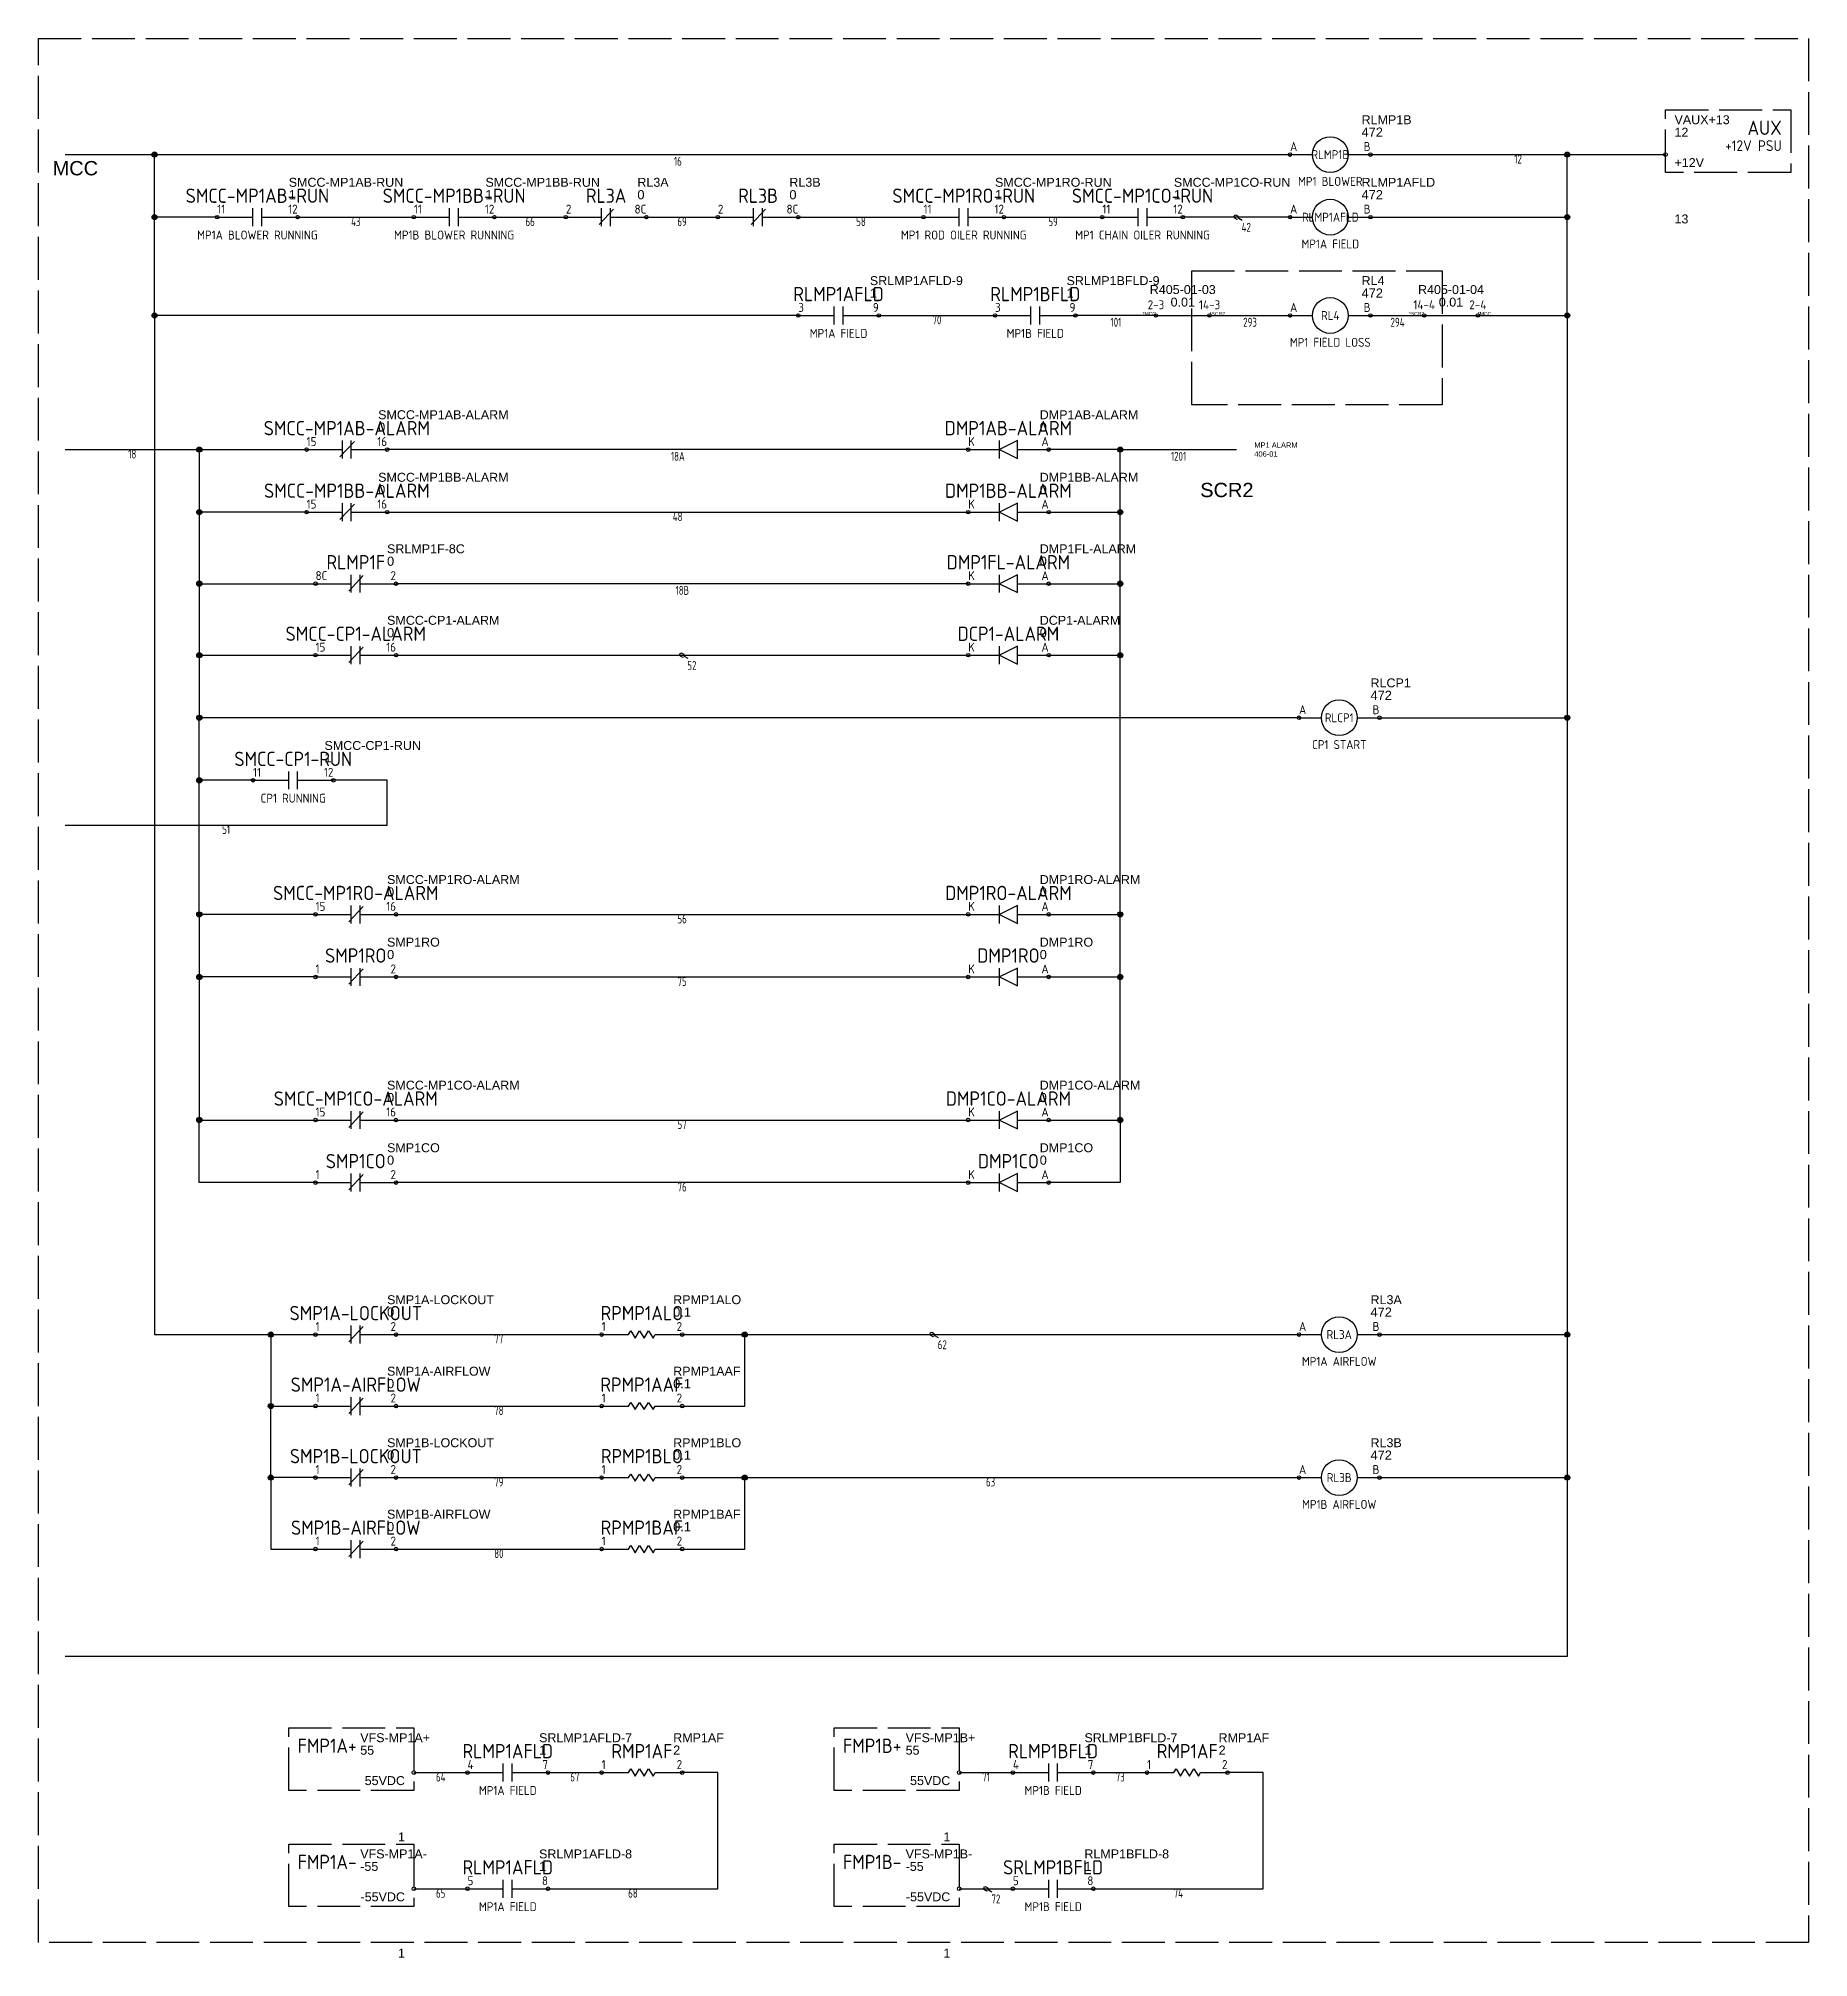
# Model space of a CAD drawing. Header units: millimetres. Extents: x 498 to 992, y 78 to 615.
import ezdxf
from ezdxf.enums import TextEntityAlignment as Align

# ---------------------------------------------------------------- set-up
doc = ezdxf.new("R2010")
doc.units = ezdxf.units.MM
doc.linetypes.add('ACAD_ISO02W100', pattern=[15, 12, -3])
for name, color, linetype in [('LOCBOX', 7, 'ACAD_ISO02W100'), ('NETLIST', 50, 'Continuous'), ('SYMS', 7, 'Continuous'), ('WIREFIXED', 7, 'Continuous'), ('WIRENO', 7, 'Continuous'), ('WIRES', 7, 'Continuous')]:
    doc.layers.add(name, color=color, linetype=linetype)
doc.styles.get("Standard").update_dxf_attribs({"font": 'arial.ttf'})
doc.styles.add('WD_IEC', font='isocp2.shx', dxfattribs={"width": 0.9, "height": 4})

msp = doc.modelspace()

# ---------------------------------------------------------------- texts
at = {"insert": (837.5, 500), "char_height": 1.5, "attachment_point": 4}
msp.add_mtext_dynamic_manual_height_columns('MP1 ALARM\\P406-01', width=15, gutter_width=0.5, heights=[0], dxfattribs=at)
at = {"layer": 'LOCBOX'}
for s, p in [('MCC', (507.83, 575.5)), ('SCR2', (829.83, 485.5))]:
    msp.add_text(s, height=4, dxfattribs=at).set_placement(p, align=Align.BOTTOM_CENTER)

# ---------------------------------------------------------------- blocks, each defined once
blk = doc.blocks.new('WD_WNH2')
at = {"linetype": 'Continuous', "style": 'WD_IEC', "width": 0.8}
blk.add_attdef('WIRENO', text='', height=2.5, dxfattribs=at).set_placement((0, 0), align=Align.TOP_CENTER)
at = {"style": 'WD_IEC', "flags": 1}
for tag, p in [('W02USER', (0, -1.21)), ('W03USER', (0, -1.33)), ('W04USER', (0, -1.46)), ('W05USER', (0, -1.58)), ('W06USER', (0, -1.71)), ('W07USER', (0, -1.83)), ('W08USER', (0, -1.96)), ('W09USER', (0, -2.08)), ('W01USER', (0, -1.08)), ('W10USER', (0, -2.21))]:
    blk.add_attdef(tag, text='', height=0.08, dxfattribs=at).set_placement(p, align=Align.CENTER)
blk = doc.blocks.new('CONTACTOR-H')
for p, q in [((0, 0), (6.25, 0)), ((16.25, 0), (22.5, 0))]:
    blk.add_line(p, q)
for centre, radius in [((0, 0), 0.5), ((11.25, 0), 5), ((22.5, 0), 0.5)]:
    blk.add_circle(centre, radius)
at = {"style": 'WD_IEC', "flags": 1}
blk.add_attdef('LOC', text='', height=4, dxfattribs=at).set_placement((11.25, 8.5), align=Align.MIDDLE_CENTER)
at = {"style": 'WD_IEC'}
for tag, p, height, flags in [('X4TERM01', (0, 0), 0.64, 1), ('TERM01', (0, 1), 2.5, 8), ('X1TERM02', (22.5, 0), 0.64, 1)]:
    blk.add_attdef(tag, p, '', height=height, dxfattribs=dict(at, flags=flags))
for tag, height, p in [('TAG1', 4, (11.25, 0)), ('DESC1', 2.5, (11.25, -7.5))]:
    blk.add_attdef(tag, text='', height=height, dxfattribs=at).set_placement(p, align=Align.MIDDLE_CENTER)
at = {"style": 'WD_IEC', "flags": 8}
blk.add_attdef('TERM02', text='', height=2.5, dxfattribs=at).set_placement((22.5, 1), align=Align.RIGHT)
at = {"layer": 'NETLIST'}
for tag, p, height in [('NETTAG', (20, 8.5), 2.5), ('NETVALUE', (20, 5), 2.56)]:
    blk.add_attdef(tag, p, '', height=height, dxfattribs=at)
blk = doc.blocks.new('DCM-2')
at = {"linetype": 'ACAD_ISO02W100'}
blk.add_lwpolyline([(0, 12.5), (35, 12.5), (35, -5), (0, -5)], close=True, dxfattribs=at)
blk.add_circle((0, 0), 0.5)
at = {"style": 'WD_IEC'}
for tag, height, flags, p in [('LOC', 4, 1, (32.5, 14.5)), ('DESC1', 3, 8, (32.5, 2.5))]:
    blk.add_attdef(tag, text='', height=height, dxfattribs=dict(at, flags=flags)).set_placement(p, align=Align.MIDDLE_RIGHT)
blk.add_attdef('TAG1', text='', height=4, dxfattribs=at).set_placement((32.5, 7.5), align=Align.MIDDLE_RIGHT)
at = {"style": 'WD_IEC', "flags": 1}
blk.add_attdef('X4TERM01', (0, 0), '', height=0.5, dxfattribs=at)
blk.add_attdef('TERMDESC01', text='', height=2.5).set_placement((2.5, -1), align=Align.TOP_LEFT)
blk.add_attdef('TERM01', text='', height=2.5).set_placement((2.5, -20), align=Align.BOTTOM_LEFT)
at = {"layer": 'NETLIST'}
for tag, p in [('NETTAG', (2.5, 8.5)), ('NETVALUE', (2.5, 5))]:
    blk.add_attdef(tag, p, '', height=2.5, dxfattribs=at)
blk = doc.blocks.new('CONTACT-NO')
for p, q in [((2.5, 0), (12.5, 0)), ((12.5, -2.5), (12.5, 2.5)), ((15, -2.5), (15, 2.5)), ((15, 0), (25, 0))]:
    blk.add_line(p, q)
for centre in [(2.5, 0), (25, 0)]:
    blk.add_circle(centre, 0.5)
at = {"style": 'WD_IEC', "flags": 1}
blk.add_attdef('LOC', text='', height=4, dxfattribs=at).set_placement((13.75, 11), align=Align.MIDDLE_CENTER)
at = {"style": 'WD_IEC'}
for tag, height, p in [('TAG1', 4, (13.75, 6)), ('DESC1', 2.5, (13.75, -5))]:
    blk.add_attdef(tag, text='', height=height, dxfattribs=at).set_placement(p, align=Align.MIDDLE_CENTER)
for tag, p, height, flags in [('X4TERM01', (2.5, 0), 0.64, 1), ('TERM01', (2.5, 1), 2.5, 8), ('X1TERM02', (25, 0), 0.64, 1)]:
    blk.add_attdef(tag, p, '', height=height, dxfattribs=dict(at, flags=flags))
at = {"style": 'WD_IEC', "flags": 8}
blk.add_attdef('TERM02', text='', height=2.5, dxfattribs=at).set_placement((25, 1), align=Align.RIGHT)
at = {"layer": 'NETLIST'}
for tag, p, height in [('NETTAG', (22.5, 8.5), 2.5), ('NETVALUE', (22.5, 5), 2.56)]:
    blk.add_attdef(tag, p, '', height=height, dxfattribs=at)
blk = doc.blocks.new('INTERCONNECT-H1')
blk.add_line((-2.5, 0), (12.5, 0))
for centre in [(-2.5, 0), (12.5, 0)]:
    blk.add_circle(centre, 0.5)
at = {"style": 'WD_IEC', "flags": 1}
for tag, height, p in [('LOC', 4, (5, 10)), ('TAG1', 4, (-2.43, 3.16)), ('DESC1', 2.5, (5, -2.5))]:
    blk.add_attdef(tag, text='', height=height, dxfattribs=at).set_placement(p, align=Align.MIDDLE_CENTER)
at = {"style": 'WD_IEC', "flags": 8}
for tag, p in [('TERM01', (-2.5, 1)), ('TERM02', (12.5, 1))]:
    blk.add_attdef(tag, text='', height=2.5, dxfattribs=at).set_placement(p, align=Align.BOTTOM_CENTER)
at = {"style": 'WD_IEC', "flags": 1}
blk.add_attdef('X4TERM01', (-2.5, 0), '', height=0.5, dxfattribs=at)
blk.add_attdef('X1TERM02', text='', height=0.5, dxfattribs=at).set_placement((12.5, 0), align=Align.RIGHT)
at = {"layer": 'NETLIST'}
for tag, p in [('NETTAG', (5, 6)), ('NETVALUE', (5, 2.5))]:
    blk.add_attdef(tag, text='', height=2.5, dxfattribs=at).set_placement(p, align=Align.CENTER)
blk.add_attdef('X4TERMDESC01', text='', height=1, dxfattribs=at).set_placement((-2.5, 0), align=Align.RIGHT)
blk.add_attdef('X1TERMDESC02', (12.5, 0), '', height=1, dxfattribs=at)
blk = doc.blocks.new('WDDOT')
for radius in [0.72, 0.449, 0.223]:
    blk.add_circle((0, 0), radius)
blk = doc.blocks.new('CONTACT-NC')
for p, q in [((0, 0), (10, 0)), ((13.35, 2.25), (9.28, -2.05)), ((10, -2.5), (10, 2.5)), ((12.5, -2.5), (12.5, 2.5)), ((12.5, 0), (22.5, 0))]:
    blk.add_line(p, q)
for centre in [(0, 0), (22.5, 0)]:
    blk.add_circle(centre, 0.5)
at = {"style": 'WD_IEC', "flags": 1}
blk.add_attdef('LOC', text='', height=4, dxfattribs=at).set_placement((11.25, 11), align=Align.MIDDLE_CENTER)
at = {"style": 'WD_IEC'}
for tag, height, p in [('TAG1', 4, (11.25, 6)), ('DESC1', 2.5, (11.25, -5))]:
    blk.add_attdef(tag, text='', height=height, dxfattribs=at).set_placement(p, align=Align.MIDDLE_CENTER)
for tag, p, height, flags in [('X4TERM01', (0, 0), 0.64, 1), ('TERM01', (0, 1), 2.5, 8), ('X1TERM02', (22.5, 0), 0.64, 1)]:
    blk.add_attdef(tag, p, '', height=height, dxfattribs=dict(at, flags=flags))
at = {"style": 'WD_IEC', "flags": 8}
blk.add_attdef('TERM02', text='', height=2.5, dxfattribs=at).set_placement((22.5, 1), align=Align.RIGHT)
at = {"layer": 'NETLIST'}
for tag, p, height in [('NETTAG', (20, 8.5), 2.5), ('NETVALUE', (20, 5), 2.56)]:
    blk.add_attdef(tag, p, '', height=height, dxfattribs=at)
blk = doc.blocks.new('DIODE-L')
for p, q in [((-22.5, 0), (-13.75, 0)), ((-13.75, -2.5), (-13.75, 2.5)), ((-8.75, 2.5), (-13.75, 0)), ((-13.75, 0), (-8.75, -2.5)), ((-8.75, -2.5), (-8.75, 2.5)), ((-8.75, 0), (0, 0))]:
    blk.add_line(p, q)
for centre in [(-22.5, 0), (0, 0)]:
    blk.add_circle(centre, 0.5)
at = {"style": 'WD_IEC', "flags": 1}
blk.add_attdef('LOC', text='', height=4, dxfattribs=at).set_placement((-11.25, 11), align=Align.MIDDLE_CENTER)
at = {"style": 'WD_IEC'}
for tag, height, p in [('TAG1', 4, (-11.25, 6)), ('DESC1', 2.5, (-11.25, -5))]:
    blk.add_attdef(tag, text='', height=height, dxfattribs=at).set_placement(p, align=Align.MIDDLE_CENTER)
for tag, p, height, flags in [('X4TERM01', (-22.5, 0), 0.64, 1), ('TERM01', (-22.5, 1), 2.5, 8), ('X1TERM02', (0, 0), 0.64, 1)]:
    blk.add_attdef(tag, p, '', height=height, dxfattribs=dict(at, flags=flags))
at = {"style": 'WD_IEC', "flags": 8}
blk.add_attdef('TERM02', text='', height=2.5, dxfattribs=at).set_placement((0, 1), align=Align.RIGHT)
at = {"layer": 'NETLIST'}
for tag, p, height in [('NETTAG', (-2.5, 8.5), 2.5), ('NETVALUE', (-2.5, 5), 2.56)]:
    blk.add_attdef(tag, p, '', height=height, dxfattribs=at)
blk = doc.blocks.new('DCM-1')
at = {"linetype": 'ACAD_ISO02W100'}
blk.add_lwpolyline([(-35, 12.5), (0, 12.5), (0, -5), (-35, -5)], close=True, dxfattribs=at)
blk.add_circle((0, 0), 0.5)
at = {"style": 'WD_IEC'}
for tag, height, flags, p in [('LOC', 4, 1, (-32.5, 14.5)), ('DESC1', 3, 9, (-32.5, 2.5))]:
    blk.add_attdef(tag, text='', height=height, dxfattribs=dict(at, flags=flags)).set_placement(p, align=Align.MIDDLE_LEFT)
blk.add_attdef('TAG1', text='', height=4, dxfattribs=at).set_placement((-32.5, 7.5), align=Align.MIDDLE_LEFT)
at = {"style": 'WD_IEC', "flags": 1}
blk.add_attdef('X1TERM01', (0, 0), '', height=0.5, dxfattribs=at)
blk.add_attdef('TERMDESC01', text='', height=2.5).set_placement((-2.5, -1), align=Align.TOP_RIGHT)
blk.add_attdef('TERM01', text='', height=2.5).set_placement((-2.5, -20), align=Align.BOTTOM_RIGHT)
at = {"layer": 'NETLIST'}
for tag, p in [('NETTAG', (-15, 8.5)), ('NETVALUE', (-15, 5))]:
    blk.add_attdef(tag, p, '', height=2.5, dxfattribs=at)
blk = doc.blocks.new('RESISTOR-1')
for p, q in [((0, 0), (7.5, 0)), ((7.5, 0), (8.12, 1)), ((8.12, 1), (9.38, -1)), ((9.38, -1), (10.62, 1)), ((10.62, 1), (11.88, -1)), ((11.88, -1), (13.12, 1)), ((13.12, 1), (14.38, -1)), ((14.38, -1), (15, 0)), ((15, 0), (22.5, 0))]:
    blk.add_line(p, q)
for centre in [(0, 0), (22.5, 0)]:
    blk.add_circle(centre, 0.5)
at = {"style": 'WD_IEC', "flags": 1}
blk.add_attdef('LOC', text='', height=4, dxfattribs=at).set_placement((11.25, 11), align=Align.MIDDLE_CENTER)
at = {"style": 'WD_IEC'}
for tag, height, p in [('TAG1', 4, (11.25, 6)), ('DESC1', 2.5, (10.75, -3))]:
    blk.add_attdef(tag, text='', height=height, dxfattribs=at).set_placement(p, align=Align.MIDDLE_CENTER)
for tag, p, height, flags in [('X4TERM01', (0, 0), 0.64, 1), ('TERM01', (0, 1), 2.5, 8), ('X1TERM02', (22.5, 0), 0.64, 1)]:
    blk.add_attdef(tag, p, '', height=height, dxfattribs=dict(at, flags=flags))
at = {"style": 'WD_IEC', "flags": 8}
blk.add_attdef('TERM02', text='', height=2.5, dxfattribs=at).set_placement((22.5, 1), align=Align.RIGHT)
at = {"layer": 'NETLIST'}
for tag, p, height in [('NETTAG', (20, 8.5), 2.5), ('NETVALUE', (20, 5), 2.56)]:
    blk.add_attdef(tag, p, '', height=height, dxfattribs=at)

# ---------------------------------------------------------------- linework, layer by layer
at = {"layer": 'LOCBOX'}
for points in [[(497.5, 615), (992.5, 615), (992.5, 82.5), (497.5, 82.5)], [(820, 550), (890, 550), (890, 512.5), (820, 512.5)]]:
    msp.add_lwpolyline(points, close=True, dxfattribs=at)
at = {"layer": 'WIRENO'}
for points in [[(834.15, 564.05), (833.19, 564.6), (833.04, 565.15), (832.35, 565.54), (831.81, 565.4), (831.96, 564.85), (832.65, 564.46), (832.92, 564.53)], [(679.15, 441.55), (678.19, 442.1), (678.04, 442.65), (677.35, 443.04), (676.81, 442.9), (676.96, 442.35), (677.65, 441.96), (677.92, 442.03)], [(749.15, 251.55), (748.19, 252.1), (748.04, 252.65), (747.35, 253.04), (746.81, 252.9), (746.96, 252.35), (747.65, 251.96), (747.92, 252.03)], [(764.15, 96.55), (763.19, 97.1), (763.04, 97.65), (762.35, 98.04), (761.81, 97.9), (761.96, 97.35), (762.65, 96.96), (762.92, 97.03)]]:
    msp.add_lwpolyline(points, dxfattribs=at)
at = {"layer": 'WIRES'}
for p, q in [((505, 582.5), (847.5, 582.5)), ((530, 565), (530, 582.5)), ((870, 582.5), (952.5, 582.5)), ((925, 537.5), (925, 582.5)), ((530, 537.5), (530, 565)), ((547.5, 565), (530, 565)), ((570, 565), (602.5, 565)), ((625, 565), (645, 565)), ((667.5, 565), (687.5, 565)), ((710, 565), (745, 565)), ((767.5, 565), (795, 565)), ((847.5, 565), (817.5, 565)), ((870, 565), (925, 565)), ((710, 537.5), (530, 537.5)), ((530, 537.5), (530, 252.5)), ((732.5, 537.5), (765, 537.5)), ((810, 537.5), (787.5, 537.5)), ((825, 537.5), (847.5, 537.5)), ((870, 537.5), (885, 537.5)), ((900, 537.5), (925, 537.5)), ((925, 537.5), (925, 405)), ((505, 500), (542.5, 500)), ((542.5, 500), (542.5, 425)), ((542.5, 500), (572.5, 500)), ((542.5, 500), (542.5, 462.5)), ((757.5, 500), (595, 500)), ((800, 500), (780, 500)), ((800, 462.5), (800, 500)), ((800, 500), (832.5, 500)), ((800, 482.5), (800, 500)), ((572.5, 482.5), (542.5, 482.5)), ((595, 482.5), (757.5, 482.5)), ((780, 482.5), (800, 482.5)), ((542.5, 462.5), (575, 462.5)), ((757.5, 462.5), (597.5, 462.5)), ((780, 462.5), (800, 462.5)), ((800, 460), (800, 462.5)), ((800, 442.5), (800, 460)), ((542.5, 442.5), (575, 442.5)), ((597.5, 442.5), (757.5, 442.5)), ((780, 442.5), (800, 442.5)), ((800, 440), (800, 442.5)), ((800, 370), (800, 440)), ((850, 425), (542.5, 425)), ((542.5, 407.5), (542.5, 425)), ((872.5, 425), (925, 425)), ((557.5, 407.5), (542.5, 407.5)), ((542.5, 370), (542.5, 407.5)), ((595, 407.5), (580, 407.5)), ((595, 395), (595, 407.5)), ((925, 405), (925, 162.5)), ((505, 395), (595, 395)), ((575, 370), (542.5, 370)), ((542.5, 370), (542.5, 312.5)), ((597.5, 370), (757.5, 370)), ((780, 370), (800, 370)), ((800, 312.5), (800, 370)), ((575, 352.5), (542.5, 352.5)), ((597.5, 352.5), (757.5, 352.5)), ((780, 352.5), (800, 352.5)), ((542.5, 312.5), (575, 312.5)), ((542.5, 295), (542.5, 312.5)), ((597.5, 312.5), (757.5, 312.5)), ((780, 312.5), (800, 312.5)), ((800, 312.5), (800, 295)), ((575, 295), (542.5, 295)), ((757.5, 295), (597.5, 295)), ((800, 295), (780, 295)), ((530, 252.5), (575, 252.5)), ((562.5, 252.5), (562.5, 232.5)), ((597.5, 252.5), (655, 252.5)), ((677.5, 252.5), (817.5, 252.5)), ((695, 232.5), (695, 252.5)), ((817.5, 252.5), (850, 252.5)), ((872.5, 252.5), (925, 252.5)), ((562.5, 232.5), (575, 232.5)), ((562.5, 212.5), (562.5, 232.5)), ((597.5, 232.5), (655, 232.5)), ((677.5, 232.5), (695, 232.5)), ((575, 212.5), (562.5, 212.5)), ((562.5, 212.5), (562.5, 192.5)), ((597.5, 212.5), (655, 212.5)), ((677.5, 212.5), (850, 212.5)), ((695, 192.5), (695, 212.5)), ((872.5, 212.5), (925, 212.5)), ((562.5, 192.5), (575, 192.5)), ((597.5, 192.5), (655, 192.5)), ((677.5, 192.5), (695, 192.5)), ((810, 162.5), (505, 162.5)), ((925, 162.5), (810, 162.5)), ((602.5, 130), (617.5, 130)), ((640, 130), (655, 130)), ((687.5, 130), (677.5, 130)), ((687.5, 97.5), (687.5, 130)), ((755, 130), (770, 130)), ((792.5, 130), (807.5, 130)), ((840, 130), (830, 130)), ((840, 97.5), (840, 130)), ((602.5, 97.5), (617.5, 97.5)), ((640, 97.5), (687.5, 97.5)), ((755, 97.5), (770, 97.5)), ((792.5, 97.5), (840, 97.5))]:
    msp.add_line(p, q, dxfattribs=at)

# ---------------------------------------------------------------- block references
ref = msp.add_blockref('CONTACTOR-H', (847.5, 582.5))
ref.add_attrib('TERM02', 'B', dxfattribs={"height": 2.5, "style": 'WD_IEC'}).set_placement((870, 583.5), align=Align.RIGHT)
ref.add_attrib('TERM01', 'A', (847.5, 583.5), dxfattribs={"height": 2.5, "style": 'WD_IEC'})
ref.add_attrib('DESC1', 'MP1 BLOWER', dxfattribs={"height": 2.5, "style": 'WD_IEC'}).set_placement((858.75, 575), align=Align.MIDDLE_CENTER)
ref.add_attrib('TAG1', 'RLMP1B', dxfattribs={"height": 2.5, "style": 'WD_IEC'}).set_placement((858.75, 582.5), align=Align.MIDDLE_CENTER)
ref.add_attrib('NETVALUE', '472', (867.5, 587.5), dxfattribs={"layer": 'NETLIST', "height": 2.56})
ref.add_attrib('NETTAG', 'RLMP1B', (867.5, 591), dxfattribs={"layer": 'NETLIST', "height": 2.5})
ref = msp.add_blockref('DCM-2', (952.5, 582.5))
ref.add_attrib('TERMDESC01', '+12V', dxfattribs={"height": 2.5}).set_placement((955, 581.5), align=Align.TOP_LEFT)
ref.add_attrib('DESC1', '+12V PSU', dxfattribs={"height": 3, "style": 'WD_IEC'}).set_placement((985, 585), align=Align.MIDDLE_RIGHT)
ref.add_attrib('TAG1', 'AUX', dxfattribs={"height": 4, "style": 'WD_IEC'}).set_placement((985, 590), align=Align.MIDDLE_RIGHT)
ref.add_attrib('TERM01', '13', dxfattribs={"height": 2.5}).set_placement((955, 562.5), align=Align.BOTTOM_LEFT)
ref.add_attrib('NETTAG', 'VAUX+13', (955, 591), dxfattribs={"layer": 'NETLIST', "height": 2.5})
ref.add_attrib('NETVALUE', '12', (955, 587.5), dxfattribs={"layer": 'NETLIST', "height": 2.5})
ref = msp.add_blockref('CONTACT-NO', (545, 565))
ref.add_attrib('NETTAG', 'SMCC-MP1AB-RUN', (567.5, 573.5), dxfattribs={"layer": 'NETLIST', "height": 2.5})
ref.add_attrib('NETVALUE', '1', (567.5, 570), dxfattribs={"layer": 'NETLIST', "height": 2.56})
ref.add_attrib('TAG1', 'SMCC-MP1AB-RUN', dxfattribs={"height": 4, "style": 'WD_IEC'}).set_placement((558.75, 571), align=Align.MIDDLE_CENTER)
ref.add_attrib('DESC1', 'MP1A BLOWER RUNNING', dxfattribs={"height": 2.5, "style": 'WD_IEC'}).set_placement((558.75, 560), align=Align.MIDDLE_CENTER)
ref.add_attrib('TERM01', '11', (547.5, 566), dxfattribs={"height": 2.5, "style": 'WD_IEC'})
ref.add_attrib('TERM02', '12', dxfattribs={"height": 2.5, "style": 'WD_IEC'}).set_placement((570, 566), align=Align.RIGHT)
ref = msp.add_blockref('CONTACT-NO', (600, 565))
ref.add_attrib('NETTAG', 'SMCC-MP1BB-RUN', (622.5, 573.5), dxfattribs={"layer": 'NETLIST', "height": 2.5})
ref.add_attrib('NETVALUE', '1', (622.5, 570), dxfattribs={"layer": 'NETLIST', "height": 2.56})
ref.add_attrib('TAG1', 'SMCC-MP1BB-RUN', dxfattribs={"height": 4, "style": 'WD_IEC'}).set_placement((613.75, 571), align=Align.MIDDLE_CENTER)
ref.add_attrib('DESC1', 'MP1B BLOWER RUNNING', dxfattribs={"height": 2.5, "style": 'WD_IEC'}).set_placement((613.75, 560), align=Align.MIDDLE_CENTER)
ref.add_attrib('TERM01', '11', (602.5, 566), dxfattribs={"height": 2.5, "style": 'WD_IEC'})
ref.add_attrib('TERM02', '12', dxfattribs={"height": 2.5, "style": 'WD_IEC'}).set_placement((625, 566), align=Align.RIGHT)
ref = msp.add_blockref('CONTACT-NC', (645, 565))
ref.add_attrib('TERM02', '8C', dxfattribs={"height": 2.5, "style": 'WD_IEC'}).set_placement((667.5, 566), align=Align.RIGHT)
ref.add_attrib('TERM01', '2', (645, 566), dxfattribs={"height": 2.5, "style": 'WD_IEC'})
ref.add_attrib('TAG1', 'RL3A', dxfattribs={"height": 4, "style": 'WD_IEC'}).set_placement((656.25, 571), align=Align.MIDDLE_CENTER)
ref.add_attrib('NETVALUE', '0', (665, 570), dxfattribs={"layer": 'NETLIST', "height": 2.56})
ref.add_attrib('NETTAG', 'RL3A', (665, 573.5), dxfattribs={"layer": 'NETLIST', "height": 2.5})
ref = msp.add_blockref('CONTACT-NC', (687.5, 565))
ref.add_attrib('TERM02', '8C', dxfattribs={"height": 2.5, "style": 'WD_IEC'}).set_placement((710, 566), align=Align.RIGHT)
ref.add_attrib('TERM01', '2', (687.5, 566), dxfattribs={"height": 2.5, "style": 'WD_IEC'})
ref.add_attrib('TAG1', 'RL3B', dxfattribs={"height": 4, "style": 'WD_IEC'}).set_placement((698.75, 571), align=Align.MIDDLE_CENTER)
ref.add_attrib('NETVALUE', '0', (707.5, 570), dxfattribs={"layer": 'NETLIST', "height": 2.56})
ref.add_attrib('NETTAG', 'RL3B', (707.5, 573.5), dxfattribs={"layer": 'NETLIST', "height": 2.5})
ref = msp.add_blockref('CONTACT-NO', (742.5, 565))
ref.add_attrib('NETTAG', 'SMCC-MP1RO-RUN', (765, 573.5), dxfattribs={"layer": 'NETLIST', "height": 2.5})
ref.add_attrib('NETVALUE', '1', (765, 570), dxfattribs={"layer": 'NETLIST', "height": 2.56})
ref.add_attrib('TAG1', 'SMCC-MP1RO-RUN', dxfattribs={"height": 4, "style": 'WD_IEC'}).set_placement((756.25, 571), align=Align.MIDDLE_CENTER)
ref.add_attrib('DESC1', 'MP1 ROD OILER RUNNING', dxfattribs={"height": 2.5, "style": 'WD_IEC'}).set_placement((756.25, 560), align=Align.MIDDLE_CENTER)
ref.add_attrib('TERM01', '11', (745, 566), dxfattribs={"height": 2.5, "style": 'WD_IEC'})
ref.add_attrib('TERM02', '12', dxfattribs={"height": 2.5, "style": 'WD_IEC'}).set_placement((767.5, 566), align=Align.RIGHT)
ref = msp.add_blockref('CONTACT-NO', (792.5, 565))
ref.add_attrib('NETTAG', 'SMCC-MP1CO-RUN', (815, 573.5), dxfattribs={"layer": 'NETLIST', "height": 2.5})
ref.add_attrib('NETVALUE', '1', (815, 570), dxfattribs={"layer": 'NETLIST', "height": 2.56})
ref.add_attrib('TAG1', 'SMCC-MP1CO-RUN', dxfattribs={"height": 4, "style": 'WD_IEC'}).set_placement((806.25, 571), align=Align.MIDDLE_CENTER)
ref.add_attrib('DESC1', 'MP1 CHAIN OILER RUNNING', dxfattribs={"height": 2.5, "style": 'WD_IEC'}).set_placement((806.25, 560), align=Align.MIDDLE_CENTER)
ref.add_attrib('TERM01', '11', (795, 566), dxfattribs={"height": 2.5, "style": 'WD_IEC'})
ref.add_attrib('TERM02', '12', dxfattribs={"height": 2.5, "style": 'WD_IEC'}).set_placement((817.5, 566), align=Align.RIGHT)
ref = msp.add_blockref('CONTACTOR-H', (847.5, 565))
ref.add_attrib('TERM02', 'B', dxfattribs={"height": 2.5, "style": 'WD_IEC'}).set_placement((870, 566), align=Align.RIGHT)
ref.add_attrib('TERM01', 'A', (847.5, 566), dxfattribs={"height": 2.5, "style": 'WD_IEC'})
ref.add_attrib('DESC1', 'MP1A FIELD', dxfattribs={"height": 2.5, "style": 'WD_IEC'}).set_placement((858.75, 557.5), align=Align.MIDDLE_CENTER)
ref.add_attrib('TAG1', 'RLMP1AFLD', dxfattribs={"height": 2.5, "style": 'WD_IEC'}).set_placement((858.75, 565), align=Align.MIDDLE_CENTER)
ref.add_attrib('NETVALUE', '472', (867.5, 570), dxfattribs={"layer": 'NETLIST', "height": 2.56})
ref.add_attrib('NETTAG', 'RLMP1AFLD', (867.5, 573.5), dxfattribs={"layer": 'NETLIST', "height": 2.5})
ref = msp.add_blockref('CONTACT-NO', (707.5, 537.5))
ref.add_attrib('NETTAG', 'SRLMP1AFLD-9', (730, 546), dxfattribs={"layer": 'NETLIST', "height": 2.5})
ref.add_attrib('NETVALUE', '1', (730, 542.5), dxfattribs={"layer": 'NETLIST', "height": 2.56})
ref.add_attrib('TAG1', 'RLMP1AFLD', dxfattribs={"height": 4, "style": 'WD_IEC'}).set_placement((721.25, 543.5), align=Align.MIDDLE_CENTER)
ref.add_attrib('DESC1', 'MP1A FIELD', dxfattribs={"height": 2.5, "style": 'WD_IEC'}).set_placement((721.25, 532.5), align=Align.MIDDLE_CENTER)
ref.add_attrib('TERM01', '3', (710, 538.5), dxfattribs={"height": 2.5, "style": 'WD_IEC'})
ref.add_attrib('TERM02', '9', dxfattribs={"height": 2.5, "style": 'WD_IEC'}).set_placement((732.5, 538.5), align=Align.RIGHT)
ref = msp.add_blockref('CONTACT-NO', (762.5, 537.5))
ref.add_attrib('NETTAG', 'SRLMP1BFLD-9', (785, 546), dxfattribs={"layer": 'NETLIST', "height": 2.5})
ref.add_attrib('NETVALUE', '1', (785, 542.5), dxfattribs={"layer": 'NETLIST', "height": 2.56})
ref.add_attrib('TAG1', 'RLMP1BFLD', dxfattribs={"height": 4, "style": 'WD_IEC'}).set_placement((776.25, 543.5), align=Align.MIDDLE_CENTER)
ref.add_attrib('DESC1', 'MP1B FIELD', dxfattribs={"height": 2.5, "style": 'WD_IEC'}).set_placement((776.25, 532.5), align=Align.MIDDLE_CENTER)
ref.add_attrib('TERM01', '3', (765, 538.5), dxfattribs={"height": 2.5, "style": 'WD_IEC'})
ref.add_attrib('TERM02', '9', dxfattribs={"height": 2.5, "style": 'WD_IEC'}).set_placement((787.5, 538.5), align=Align.RIGHT)
ref = msp.add_blockref('CONTACTOR-H', (847.5, 537.5))
ref.add_attrib('TERM02', 'B', dxfattribs={"height": 2.5, "style": 'WD_IEC'}).set_placement((870, 538.5), align=Align.RIGHT)
ref.add_attrib('TERM01', 'A', (847.5, 538.5), dxfattribs={"height": 2.5, "style": 'WD_IEC'})
ref.add_attrib('DESC1', 'MP1 FIELD LOSS', dxfattribs={"height": 2.5, "style": 'WD_IEC'}).set_placement((858.75, 530), align=Align.MIDDLE_CENTER)
ref.add_attrib('TAG1', 'RL4', dxfattribs={"height": 2.5, "style": 'WD_IEC'}).set_placement((858.75, 537.5), align=Align.MIDDLE_CENTER)
ref.add_attrib('NETVALUE', '472', (867.5, 542.5), dxfattribs={"layer": 'NETLIST', "height": 2.56})
ref.add_attrib('NETTAG', 'RL4', (867.5, 546), dxfattribs={"layer": 'NETLIST', "height": 2.5})
ref = msp.add_blockref('INTERCONNECT-H1', (812.5, 537.5))
ref.add_attrib('TERM02', '14-3', dxfattribs={"height": 2.5, "style": 'WD_IEC'}).set_placement((825, 538.5), align=Align.BOTTOM_CENTER)
ref.add_attrib('TERM01', '2-3', dxfattribs={"height": 2.5, "style": 'WD_IEC'}).set_placement((810, 538.5), align=Align.BOTTOM_CENTER)
ref.add_attrib('NETVALUE', '0.01', dxfattribs={"layer": 'NETLIST', "height": 2.5}).set_placement((817.5, 540), align=Align.CENTER)
ref.add_attrib('NETTAG', 'R405-01-03', dxfattribs={"layer": 'NETLIST', "height": 2.5}).set_placement((817.5, 543.5), align=Align.CENTER)
ref.add_attrib('X4TERMDESC01', '*MCC', dxfattribs={"layer": 'NETLIST', "height": 1}).set_placement((810, 537.5), align=Align.RIGHT)
ref.add_attrib('X1TERMDESC02', '*SCR2', (825, 537.5), dxfattribs={"layer": 'NETLIST', "height": 1})
ref = msp.add_blockref('INTERCONNECT-H1', (887.5, 537.5))
ref.add_attrib('TERM02', '2-4', dxfattribs={"height": 2.5, "style": 'WD_IEC'}).set_placement((900, 538.5), align=Align.BOTTOM_CENTER)
ref.add_attrib('TERM01', '14-4', dxfattribs={"height": 2.5, "style": 'WD_IEC'}).set_placement((885, 538.5), align=Align.BOTTOM_CENTER)
ref.add_attrib('NETVALUE', '0.01', dxfattribs={"layer": 'NETLIST', "height": 2.5}).set_placement((892.5, 540), align=Align.CENTER)
ref.add_attrib('NETTAG', 'R405-01-04', dxfattribs={"layer": 'NETLIST', "height": 2.5}).set_placement((892.5, 543.5), align=Align.CENTER)
ref.add_attrib('X4TERMDESC01', '*SCR2', dxfattribs={"layer": 'NETLIST', "height": 1}).set_placement((885, 537.5), align=Align.RIGHT)
ref.add_attrib('X1TERMDESC02', '*MCC', (900, 537.5), dxfattribs={"layer": 'NETLIST', "height": 1})
ref = msp.add_blockref('CONTACT-NC', (572.5, 500))
ref.add_attrib('TERM02', '16', dxfattribs={"height": 2.5, "style": 'WD_IEC'}).set_placement((595, 501), align=Align.RIGHT)
ref.add_attrib('TERM01', '15', (572.5, 501), dxfattribs={"height": 2.5, "style": 'WD_IEC'})
ref.add_attrib('TAG1', 'SMCC-MP1AB-ALARM', dxfattribs={"height": 4, "style": 'WD_IEC'}).set_placement((583.75, 506), align=Align.MIDDLE_CENTER)
ref.add_attrib('NETVALUE', '0', (592.5, 505), dxfattribs={"layer": 'NETLIST', "height": 2.56})
ref.add_attrib('NETTAG', 'SMCC-MP1AB-ALARM', (592.5, 508.5), dxfattribs={"layer": 'NETLIST', "height": 2.5})
ref = msp.add_blockref('DIODE-L', (780, 500))
ref.add_attrib('NETTAG', 'DMP1AB-ALARM', (777.5, 508.5), dxfattribs={"layer": 'NETLIST', "height": 2.5})
ref.add_attrib('NETVALUE', '0', (777.5, 505), dxfattribs={"layer": 'NETLIST', "height": 2.56})
ref.add_attrib('TAG1', 'DMP1AB-ALARM', dxfattribs={"height": 4, "style": 'WD_IEC'}).set_placement((768.75, 506), align=Align.MIDDLE_CENTER)
ref.add_attrib('TERM01', 'K', (757.5, 501), dxfattribs={"height": 2.5, "style": 'WD_IEC'})
ref.add_attrib('TERM02', 'A', dxfattribs={"height": 2.5, "style": 'WD_IEC'}).set_placement((780, 501), align=Align.RIGHT)
ref = msp.add_blockref('CONTACT-NC', (572.5, 482.5))
ref.add_attrib('TERM02', '16', dxfattribs={"height": 2.5, "style": 'WD_IEC'}).set_placement((595, 483.5), align=Align.RIGHT)
ref.add_attrib('TERM01', '15', (572.5, 483.5), dxfattribs={"height": 2.5, "style": 'WD_IEC'})
ref.add_attrib('TAG1', 'SMCC-MP1BB-ALARM', dxfattribs={"height": 4, "style": 'WD_IEC'}).set_placement((583.75, 488.5), align=Align.MIDDLE_CENTER)
ref.add_attrib('NETVALUE', '0', (592.5, 487.5), dxfattribs={"layer": 'NETLIST', "height": 2.56})
ref.add_attrib('NETTAG', 'SMCC-MP1BB-ALARM', (592.5, 491), dxfattribs={"layer": 'NETLIST', "height": 2.5})
ref = msp.add_blockref('DIODE-L', (780, 482.5))
ref.add_attrib('NETTAG', 'DMP1BB-ALARM', (777.5, 491), dxfattribs={"layer": 'NETLIST', "height": 2.5})
ref.add_attrib('NETVALUE', '0', (777.5, 487.5), dxfattribs={"layer": 'NETLIST', "height": 2.56})
ref.add_attrib('TAG1', 'DMP1BB-ALARM', dxfattribs={"height": 4, "style": 'WD_IEC'}).set_placement((768.75, 488.5), align=Align.MIDDLE_CENTER)
ref.add_attrib('TERM01', 'K', (757.5, 483.5), dxfattribs={"height": 2.5, "style": 'WD_IEC'})
ref.add_attrib('TERM02', 'A', dxfattribs={"height": 2.5, "style": 'WD_IEC'}).set_placement((780, 483.5), align=Align.RIGHT)
ref = msp.add_blockref('CONTACT-NC', (575, 462.5))
ref.add_attrib('TERM02', '2', dxfattribs={"height": 2.5, "style": 'WD_IEC'}).set_placement((597.5, 463.5), align=Align.RIGHT)
ref.add_attrib('TERM01', '8C', (575, 463.5), dxfattribs={"height": 2.5, "style": 'WD_IEC'})
ref.add_attrib('TAG1', 'RLMP1F', dxfattribs={"height": 4, "style": 'WD_IEC'}).set_placement((586.25, 468.5), align=Align.MIDDLE_CENTER)
ref.add_attrib('NETVALUE', '0', (595, 467.5), dxfattribs={"layer": 'NETLIST', "height": 2.56})
ref.add_attrib('NETTAG', 'SRLMP1F-8C', (595, 471), dxfattribs={"layer": 'NETLIST', "height": 2.5})
ref = msp.add_blockref('DIODE-L', (780, 462.5))
ref.add_attrib('NETTAG', 'DMP1FL-ALARM', (777.5, 471), dxfattribs={"layer": 'NETLIST', "height": 2.5})
ref.add_attrib('NETVALUE', '0', (777.5, 467.5), dxfattribs={"layer": 'NETLIST', "height": 2.56})
ref.add_attrib('TAG1', 'DMP1FL-ALARM', dxfattribs={"height": 4, "style": 'WD_IEC'}).set_placement((768.75, 468.5), align=Align.MIDDLE_CENTER)
ref.add_attrib('TERM01', 'K', (757.5, 463.5), dxfattribs={"height": 2.5, "style": 'WD_IEC'})
ref.add_attrib('TERM02', 'A', dxfattribs={"height": 2.5, "style": 'WD_IEC'}).set_placement((780, 463.5), align=Align.RIGHT)
ref = msp.add_blockref('CONTACT-NC', (575, 442.5))
ref.add_attrib('TERM02', '16', dxfattribs={"height": 2.5, "style": 'WD_IEC'}).set_placement((597.5, 443.5), align=Align.RIGHT)
ref.add_attrib('TERM01', '15', (575, 443.5), dxfattribs={"height": 2.5, "style": 'WD_IEC'})
ref.add_attrib('TAG1', 'SMCC-CP1-ALARM', dxfattribs={"height": 4, "style": 'WD_IEC'}).set_placement((586.25, 448.5), align=Align.MIDDLE_CENTER)
ref.add_attrib('NETVALUE', '0', (595, 447.5), dxfattribs={"layer": 'NETLIST', "height": 2.56})
ref.add_attrib('NETTAG', 'SMCC-CP1-ALARM', (595, 451), dxfattribs={"layer": 'NETLIST', "height": 2.5})
ref = msp.add_blockref('DIODE-L', (780, 442.5))
ref.add_attrib('NETTAG', 'DCP1-ALARM', (777.5, 451), dxfattribs={"layer": 'NETLIST', "height": 2.5})
ref.add_attrib('NETVALUE', '0', (777.5, 447.5), dxfattribs={"layer": 'NETLIST', "height": 2.56})
ref.add_attrib('TAG1', 'DCP1-ALARM', dxfattribs={"height": 4, "style": 'WD_IEC'}).set_placement((768.75, 448.5), align=Align.MIDDLE_CENTER)
ref.add_attrib('TERM01', 'K', (757.5, 443.5), dxfattribs={"height": 2.5, "style": 'WD_IEC'})
ref.add_attrib('TERM02', 'A', dxfattribs={"height": 2.5, "style": 'WD_IEC'}).set_placement((780, 443.5), align=Align.RIGHT)
ref = msp.add_blockref('CONTACTOR-H', (850, 425))
ref.add_attrib('TERM02', 'B', dxfattribs={"height": 2.5, "style": 'WD_IEC'}).set_placement((872.5, 426), align=Align.RIGHT)
ref.add_attrib('TERM01', 'A', (850, 426), dxfattribs={"height": 2.5, "style": 'WD_IEC'})
ref.add_attrib('DESC1', 'CP1 START', dxfattribs={"height": 2.5, "style": 'WD_IEC'}).set_placement((861.25, 417.5), align=Align.MIDDLE_CENTER)
ref.add_attrib('TAG1', 'RLCP1', dxfattribs={"height": 2.5, "style": 'WD_IEC'}).set_placement((861.25, 425), align=Align.MIDDLE_CENTER)
ref.add_attrib('NETVALUE', '472', (870, 430), dxfattribs={"layer": 'NETLIST', "height": 2.56})
ref.add_attrib('NETTAG', 'RLCP1', (870, 433.5), dxfattribs={"layer": 'NETLIST', "height": 2.5})
ref = msp.add_blockref('CONTACT-NO', (555, 407.5))
ref.add_attrib('NETTAG', 'SMCC-CP1-RUN', (577.5, 416), dxfattribs={"layer": 'NETLIST', "height": 2.5})
ref.add_attrib('NETVALUE', '1', (577.5, 412.5), dxfattribs={"layer": 'NETLIST', "height": 2.56})
ref.add_attrib('TAG1', 'SMCC-CP1-RUN', dxfattribs={"height": 4, "style": 'WD_IEC'}).set_placement((568.75, 413.5), align=Align.MIDDLE_CENTER)
ref.add_attrib('DESC1', 'CP1 RUNNING', dxfattribs={"height": 2.5, "style": 'WD_IEC'}).set_placement((568.75, 402.5), align=Align.MIDDLE_CENTER)
ref.add_attrib('TERM01', '11', (557.5, 408.5), dxfattribs={"height": 2.5, "style": 'WD_IEC'})
ref.add_attrib('TERM02', '12', dxfattribs={"height": 2.5, "style": 'WD_IEC'}).set_placement((580, 408.5), align=Align.RIGHT)
ref = msp.add_blockref('CONTACT-NC', (575, 370))
ref.add_attrib('TERM02', '16', dxfattribs={"height": 2.5, "style": 'WD_IEC'}).set_placement((597.5, 371), align=Align.RIGHT)
ref.add_attrib('TERM01', '15', (575, 371), dxfattribs={"height": 2.5, "style": 'WD_IEC'})
ref.add_attrib('TAG1', 'SMCC-MP1RO-ALARM', dxfattribs={"height": 4, "style": 'WD_IEC'}).set_placement((586.25, 376), align=Align.MIDDLE_CENTER)
ref.add_attrib('NETVALUE', '0', (595, 375), dxfattribs={"layer": 'NETLIST', "height": 2.56})
ref.add_attrib('NETTAG', 'SMCC-MP1RO-ALARM', (595, 378.5), dxfattribs={"layer": 'NETLIST', "height": 2.5})
ref = msp.add_blockref('DIODE-L', (780, 370))
ref.add_attrib('NETTAG', 'DMP1RO-ALARM', (777.5, 378.5), dxfattribs={"layer": 'NETLIST', "height": 2.5})
ref.add_attrib('NETVALUE', '0', (777.5, 375), dxfattribs={"layer": 'NETLIST', "height": 2.56})
ref.add_attrib('TAG1', 'DMP1RO-ALARM', dxfattribs={"height": 4, "style": 'WD_IEC'}).set_placement((768.75, 376), align=Align.MIDDLE_CENTER)
ref.add_attrib('TERM01', 'K', (757.5, 371), dxfattribs={"height": 2.5, "style": 'WD_IEC'})
ref.add_attrib('TERM02', 'A', dxfattribs={"height": 2.5, "style": 'WD_IEC'}).set_placement((780, 371), align=Align.RIGHT)
ref = msp.add_blockref('CONTACT-NC', (575, 352.5))
ref.add_attrib('TERM02', '2', dxfattribs={"height": 2.5, "style": 'WD_IEC'}).set_placement((597.5, 353.5), align=Align.RIGHT)
ref.add_attrib('TERM01', '1', (575, 353.5), dxfattribs={"height": 2.5, "style": 'WD_IEC'})
ref.add_attrib('TAG1', 'SMP1RO', dxfattribs={"height": 4, "style": 'WD_IEC'}).set_placement((586.25, 358.5), align=Align.MIDDLE_CENTER)
ref.add_attrib('NETVALUE', '0', (595, 357.5), dxfattribs={"layer": 'NETLIST', "height": 2.56})
ref.add_attrib('NETTAG', 'SMP1RO', (595, 361), dxfattribs={"layer": 'NETLIST', "height": 2.5})
ref = msp.add_blockref('DIODE-L', (780, 352.5))
ref.add_attrib('NETTAG', 'DMP1RO', (777.5, 361), dxfattribs={"layer": 'NETLIST', "height": 2.5})
ref.add_attrib('NETVALUE', '0', (777.5, 357.5), dxfattribs={"layer": 'NETLIST', "height": 2.56})
ref.add_attrib('TAG1', 'DMP1RO', dxfattribs={"height": 4, "style": 'WD_IEC'}).set_placement((768.75, 358.5), align=Align.MIDDLE_CENTER)
ref.add_attrib('TERM01', 'K', (757.5, 353.5), dxfattribs={"height": 2.5, "style": 'WD_IEC'})
ref.add_attrib('TERM02', 'A', dxfattribs={"height": 2.5, "style": 'WD_IEC'}).set_placement((780, 353.5), align=Align.RIGHT)
ref = msp.add_blockref('CONTACT-NC', (575, 312.5))
ref.add_attrib('TERM02', '16', dxfattribs={"height": 2.5, "style": 'WD_IEC'}).set_placement((597.5, 313.5), align=Align.RIGHT)
ref.add_attrib('TERM01', '15', (575, 313.5), dxfattribs={"height": 2.5, "style": 'WD_IEC'})
ref.add_attrib('TAG1', 'SMCC-MP1CO-ALARM', dxfattribs={"height": 4, "style": 'WD_IEC'}).set_placement((586.25, 318.5), align=Align.MIDDLE_CENTER)
ref.add_attrib('NETVALUE', '0', (595, 317.5), dxfattribs={"layer": 'NETLIST', "height": 2.56})
ref.add_attrib('NETTAG', 'SMCC-MP1CO-ALARM', (595, 321), dxfattribs={"layer": 'NETLIST', "height": 2.5})
ref = msp.add_blockref('DIODE-L', (780, 312.5))
ref.add_attrib('NETTAG', 'DMP1CO-ALARM', (777.5, 321), dxfattribs={"layer": 'NETLIST', "height": 2.5})
ref.add_attrib('NETVALUE', '0', (777.5, 317.5), dxfattribs={"layer": 'NETLIST', "height": 2.56})
ref.add_attrib('TAG1', 'DMP1CO-ALARM', dxfattribs={"height": 4, "style": 'WD_IEC'}).set_placement((768.75, 318.5), align=Align.MIDDLE_CENTER)
ref.add_attrib('TERM01', 'K', (757.5, 313.5), dxfattribs={"height": 2.5, "style": 'WD_IEC'})
ref.add_attrib('TERM02', 'A', dxfattribs={"height": 2.5, "style": 'WD_IEC'}).set_placement((780, 313.5), align=Align.RIGHT)
ref = msp.add_blockref('CONTACT-NC', (575, 295))
ref.add_attrib('TERM02', '2', dxfattribs={"height": 2.5, "style": 'WD_IEC'}).set_placement((597.5, 296), align=Align.RIGHT)
ref.add_attrib('TERM01', '1', (575, 296), dxfattribs={"height": 2.5, "style": 'WD_IEC'})
ref.add_attrib('TAG1', 'SMP1CO', dxfattribs={"height": 4, "style": 'WD_IEC'}).set_placement((586.25, 301), align=Align.MIDDLE_CENTER)
ref.add_attrib('NETVALUE', '0', (595, 300), dxfattribs={"layer": 'NETLIST', "height": 2.56})
ref.add_attrib('NETTAG', 'SMP1CO', (595, 303.5), dxfattribs={"layer": 'NETLIST', "height": 2.5})
ref = msp.add_blockref('DIODE-L', (780, 295))
ref.add_attrib('NETTAG', 'DMP1CO', (777.5, 303.5), dxfattribs={"layer": 'NETLIST', "height": 2.5})
ref.add_attrib('NETVALUE', '0', (777.5, 300), dxfattribs={"layer": 'NETLIST', "height": 2.56})
ref.add_attrib('TAG1', 'DMP1CO', dxfattribs={"height": 4, "style": 'WD_IEC'}).set_placement((768.75, 301), align=Align.MIDDLE_CENTER)
ref.add_attrib('TERM01', 'K', (757.5, 296), dxfattribs={"height": 2.5, "style": 'WD_IEC'})
ref.add_attrib('TERM02', 'A', dxfattribs={"height": 2.5, "style": 'WD_IEC'}).set_placement((780, 296), align=Align.RIGHT)
ref = msp.add_blockref('CONTACT-NC', (575, 252.5))
ref.add_attrib('TERM02', '2', dxfattribs={"height": 2.5, "style": 'WD_IEC'}).set_placement((597.5, 253.5), align=Align.RIGHT)
ref.add_attrib('TERM01', '1', (575, 253.5), dxfattribs={"height": 2.5, "style": 'WD_IEC'})
ref.add_attrib('TAG1', 'SMP1A-LOCKOUT', dxfattribs={"height": 4, "style": 'WD_IEC'}).set_placement((586.25, 258.5), align=Align.MIDDLE_CENTER)
ref.add_attrib('NETVALUE', '0', (595, 257.5), dxfattribs={"layer": 'NETLIST', "height": 2.56})
ref.add_attrib('NETTAG', 'SMP1A-LOCKOUT', (595, 261), dxfattribs={"layer": 'NETLIST', "height": 2.5})
ref = msp.add_blockref('RESISTOR-1', (655, 252.5))
ref.add_attrib('NETTAG', 'RPMP1ALO', (675, 261), dxfattribs={"layer": 'NETLIST', "height": 2.5})
ref.add_attrib('NETVALUE', '0.1', (675, 257.5), dxfattribs={"layer": 'NETLIST', "height": 2.56})
ref.add_attrib('TAG1', 'RPMP1ALO', dxfattribs={"height": 4, "style": 'WD_IEC'}).set_placement((666.25, 258.5), align=Align.MIDDLE_CENTER)
ref.add_attrib('TERM01', '1', (655, 253.5), dxfattribs={"height": 2.5, "style": 'WD_IEC'})
ref.add_attrib('TERM02', '2', dxfattribs={"height": 2.5, "style": 'WD_IEC'}).set_placement((677.5, 253.5), align=Align.RIGHT)
ref = msp.add_blockref('CONTACTOR-H', (850, 252.5))
ref.add_attrib('TERM02', 'B', dxfattribs={"height": 2.5, "style": 'WD_IEC'}).set_placement((872.5, 253.5), align=Align.RIGHT)
ref.add_attrib('TERM01', 'A', (850, 253.5), dxfattribs={"height": 2.5, "style": 'WD_IEC'})
ref.add_attrib('DESC1', 'MP1A AIRFLOW', dxfattribs={"height": 2.5, "style": 'WD_IEC'}).set_placement((861.25, 245), align=Align.MIDDLE_CENTER)
ref.add_attrib('TAG1', 'RL3A', dxfattribs={"height": 2.5, "style": 'WD_IEC'}).set_placement((861.25, 252.5), align=Align.MIDDLE_CENTER)
ref.add_attrib('NETVALUE', '472', (870, 257.5), dxfattribs={"layer": 'NETLIST', "height": 2.56})
ref.add_attrib('NETTAG', 'RL3A', (870, 261), dxfattribs={"layer": 'NETLIST', "height": 2.5})
ref = msp.add_blockref('CONTACT-NC', (575, 232.5))
ref.add_attrib('TERM02', '2', dxfattribs={"height": 2.5, "style": 'WD_IEC'}).set_placement((597.5, 233.5), align=Align.RIGHT)
ref.add_attrib('TERM01', '1', (575, 233.5), dxfattribs={"height": 2.5, "style": 'WD_IEC'})
ref.add_attrib('TAG1', 'SMP1A-AIRFLOW', dxfattribs={"height": 4, "style": 'WD_IEC'}).set_placement((586.25, 238.5), align=Align.MIDDLE_CENTER)
ref.add_attrib('NETVALUE', '0', (595, 237.5), dxfattribs={"layer": 'NETLIST', "height": 2.56})
ref.add_attrib('NETTAG', 'SMP1A-AIRFLOW', (595, 241), dxfattribs={"layer": 'NETLIST', "height": 2.5})
ref = msp.add_blockref('RESISTOR-1', (655, 232.5))
ref.add_attrib('NETTAG', 'RPMP1AAF', (675, 241), dxfattribs={"layer": 'NETLIST', "height": 2.5})
ref.add_attrib('NETVALUE', '0.1', (675, 237.5), dxfattribs={"layer": 'NETLIST', "height": 2.56})
ref.add_attrib('TAG1', 'RPMP1AAF', dxfattribs={"height": 4, "style": 'WD_IEC'}).set_placement((666.25, 238.5), align=Align.MIDDLE_CENTER)
ref.add_attrib('TERM01', '1', (655, 233.5), dxfattribs={"height": 2.5, "style": 'WD_IEC'})
ref.add_attrib('TERM02', '2', dxfattribs={"height": 2.5, "style": 'WD_IEC'}).set_placement((677.5, 233.5), align=Align.RIGHT)
ref = msp.add_blockref('CONTACT-NC', (575, 212.5))
ref.add_attrib('TERM02', '2', dxfattribs={"height": 2.5, "style": 'WD_IEC'}).set_placement((597.5, 213.5), align=Align.RIGHT)
ref.add_attrib('TERM01', '1', (575, 213.5), dxfattribs={"height": 2.5, "style": 'WD_IEC'})
ref.add_attrib('TAG1', 'SMP1B-LOCKOUT', dxfattribs={"height": 4, "style": 'WD_IEC'}).set_placement((586.25, 218.5), align=Align.MIDDLE_CENTER)
ref.add_attrib('NETVALUE', '0', (595, 217.5), dxfattribs={"layer": 'NETLIST', "height": 2.56})
ref.add_attrib('NETTAG', 'SMP1B-LOCKOUT', (595, 221), dxfattribs={"layer": 'NETLIST', "height": 2.5})
ref = msp.add_blockref('RESISTOR-1', (655, 212.5))
ref.add_attrib('NETTAG', 'RPMP1BLO', (675, 221), dxfattribs={"layer": 'NETLIST', "height": 2.5})
ref.add_attrib('NETVALUE', '0.1', (675, 217.5), dxfattribs={"layer": 'NETLIST', "height": 2.56})
ref.add_attrib('TAG1', 'RPMP1BLO', dxfattribs={"height": 4, "style": 'WD_IEC'}).set_placement((666.25, 218.5), align=Align.MIDDLE_CENTER)
ref.add_attrib('TERM01', '1', (655, 213.5), dxfattribs={"height": 2.5, "style": 'WD_IEC'})
ref.add_attrib('TERM02', '2', dxfattribs={"height": 2.5, "style": 'WD_IEC'}).set_placement((677.5, 213.5), align=Align.RIGHT)
ref = msp.add_blockref('CONTACTOR-H', (850, 212.5))
ref.add_attrib('TERM02', 'B', dxfattribs={"height": 2.5, "style": 'WD_IEC'}).set_placement((872.5, 213.5), align=Align.RIGHT)
ref.add_attrib('TERM01', 'A', (850, 213.5), dxfattribs={"height": 2.5, "style": 'WD_IEC'})
ref.add_attrib('DESC1', 'MP1B AIRFLOW', dxfattribs={"height": 2.5, "style": 'WD_IEC'}).set_placement((861.25, 205), align=Align.MIDDLE_CENTER)
ref.add_attrib('TAG1', 'RL3B', dxfattribs={"height": 2.5, "style": 'WD_IEC'}).set_placement((861.25, 212.5), align=Align.MIDDLE_CENTER)
ref.add_attrib('NETVALUE', '472', (870, 217.5), dxfattribs={"layer": 'NETLIST', "height": 2.56})
ref.add_attrib('NETTAG', 'RL3B', (870, 221), dxfattribs={"layer": 'NETLIST', "height": 2.5})
ref = msp.add_blockref('CONTACT-NC', (575, 192.5))
ref.add_attrib('TERM02', '2', dxfattribs={"height": 2.5, "style": 'WD_IEC'}).set_placement((597.5, 193.5), align=Align.RIGHT)
ref.add_attrib('TERM01', '1', (575, 193.5), dxfattribs={"height": 2.5, "style": 'WD_IEC'})
ref.add_attrib('TAG1', 'SMP1B-AIRFLOW', dxfattribs={"height": 4, "style": 'WD_IEC'}).set_placement((586.25, 198.5), align=Align.MIDDLE_CENTER)
ref.add_attrib('NETVALUE', '0', (595, 197.5), dxfattribs={"layer": 'NETLIST', "height": 2.56})
ref.add_attrib('NETTAG', 'SMP1B-AIRFLOW', (595, 201), dxfattribs={"layer": 'NETLIST', "height": 2.5})
ref = msp.add_blockref('RESISTOR-1', (655, 192.5))
ref.add_attrib('NETTAG', 'RPMP1BAF', (675, 201), dxfattribs={"layer": 'NETLIST', "height": 2.5})
ref.add_attrib('NETVALUE', '0.1', (675, 197.5), dxfattribs={"layer": 'NETLIST', "height": 2.56})
ref.add_attrib('TAG1', 'RPMP1BAF', dxfattribs={"height": 4, "style": 'WD_IEC'}).set_placement((666.25, 198.5), align=Align.MIDDLE_CENTER)
ref.add_attrib('TERM01', '1', (655, 193.5), dxfattribs={"height": 2.5, "style": 'WD_IEC'})
ref.add_attrib('TERM02', '2', dxfattribs={"height": 2.5, "style": 'WD_IEC'}).set_placement((677.5, 193.5), align=Align.RIGHT)
for p, values in [((602.5, 130), {'NETVALUE': '55', 'NETTAG': 'VFS-MP1A+', 'TERM01': '1', 'TAG1': 'FMP1A+', 'TERMDESC01': '55VDC'}), ((755, 130), {'NETVALUE': '55', 'NETTAG': 'VFS-MP1B+', 'TERM01': '1', 'TAG1': 'FMP1B+', 'TERMDESC01': '55VDC'}), ((602.5, 97.5), {'NETVALUE': '-55', 'NETTAG': 'VFS-MP1A-', 'TERM01': '1', 'TAG1': 'FMP1A-', 'TERMDESC01': '-55VDC'}), ((755, 97.5), {'NETVALUE': '-55', 'NETTAG': 'VFS-MP1B-', 'TERM01': '1', 'TAG1': 'FMP1B-', 'TERMDESC01': '-55VDC'})]:
    msp.add_blockref('DCM-1', p).add_auto_attribs(values)
ref = msp.add_blockref('CONTACT-NO', (615, 130))
ref.add_attrib('NETTAG', 'SRLMP1AFLD-7', (637.5, 138.5), dxfattribs={"layer": 'NETLIST', "height": 2.5})
ref.add_attrib('NETVALUE', '1', (637.5, 135), dxfattribs={"layer": 'NETLIST', "height": 2.56})
ref.add_attrib('TAG1', 'RLMP1AFLD', dxfattribs={"height": 4, "style": 'WD_IEC'}).set_placement((628.75, 136), align=Align.MIDDLE_CENTER)
ref.add_attrib('DESC1', 'MP1A FIELD', dxfattribs={"height": 2.5, "style": 'WD_IEC'}).set_placement((628.75, 125), align=Align.MIDDLE_CENTER)
ref.add_attrib('TERM01', '4', (617.5, 131), dxfattribs={"height": 2.5, "style": 'WD_IEC'})
ref.add_attrib('TERM02', '7', dxfattribs={"height": 2.5, "style": 'WD_IEC'}).set_placement((640, 131), align=Align.RIGHT)
ref = msp.add_blockref('RESISTOR-1', (655, 130))
ref.add_attrib('NETTAG', 'RMP1AF', (675, 138.5), dxfattribs={"layer": 'NETLIST', "height": 2.5})
ref.add_attrib('NETVALUE', '2', (675, 135), dxfattribs={"layer": 'NETLIST', "height": 2.56})
ref.add_attrib('TAG1', 'RMP1AF', dxfattribs={"height": 4, "style": 'WD_IEC'}).set_placement((666.25, 136), align=Align.MIDDLE_CENTER)
ref.add_attrib('TERM01', '1', (655, 131), dxfattribs={"height": 2.5, "style": 'WD_IEC'})
ref.add_attrib('TERM02', '2', dxfattribs={"height": 2.5, "style": 'WD_IEC'}).set_placement((677.5, 131), align=Align.RIGHT)
ref = msp.add_blockref('CONTACT-NO', (767.5, 130))
ref.add_attrib('NETTAG', 'SRLMP1BFLD-7', (790, 138.5), dxfattribs={"layer": 'NETLIST', "height": 2.5})
ref.add_attrib('NETVALUE', '1', (790, 135), dxfattribs={"layer": 'NETLIST', "height": 2.56})
ref.add_attrib('TAG1', 'RLMP1BFLD', dxfattribs={"height": 4, "style": 'WD_IEC'}).set_placement((781.25, 136), align=Align.MIDDLE_CENTER)
ref.add_attrib('DESC1', 'MP1B FIELD', dxfattribs={"height": 2.5, "style": 'WD_IEC'}).set_placement((781.25, 125), align=Align.MIDDLE_CENTER)
ref.add_attrib('TERM01', '4', (770, 131), dxfattribs={"height": 2.5, "style": 'WD_IEC'})
ref.add_attrib('TERM02', '7', dxfattribs={"height": 2.5, "style": 'WD_IEC'}).set_placement((792.5, 131), align=Align.RIGHT)
ref = msp.add_blockref('RESISTOR-1', (807.5, 130))
ref.add_attrib('NETTAG', 'RMP1AF', (827.5, 138.5), dxfattribs={"layer": 'NETLIST', "height": 2.5})
ref.add_attrib('NETVALUE', '2', (827.5, 135), dxfattribs={"layer": 'NETLIST', "height": 2.56})
ref.add_attrib('TAG1', 'RMP1AF', dxfattribs={"height": 4, "style": 'WD_IEC'}).set_placement((818.75, 136), align=Align.MIDDLE_CENTER)
ref.add_attrib('TERM01', '1', (807.5, 131), dxfattribs={"height": 2.5, "style": 'WD_IEC'})
ref.add_attrib('TERM02', '2', dxfattribs={"height": 2.5, "style": 'WD_IEC'}).set_placement((830, 131), align=Align.RIGHT)
ref = msp.add_blockref('CONTACT-NO', (615, 97.5))
ref.add_attrib('NETTAG', 'SRLMP1AFLD-8', (637.5, 106), dxfattribs={"layer": 'NETLIST', "height": 2.5})
ref.add_attrib('NETVALUE', '1', (637.5, 102.5), dxfattribs={"layer": 'NETLIST', "height": 2.56})
ref.add_attrib('TAG1', 'RLMP1AFLD', dxfattribs={"height": 4, "style": 'WD_IEC'}).set_placement((628.75, 103.5), align=Align.MIDDLE_CENTER)
ref.add_attrib('DESC1', 'MP1A FIELD', dxfattribs={"height": 2.5, "style": 'WD_IEC'}).set_placement((628.75, 92.5), align=Align.MIDDLE_CENTER)
ref.add_attrib('TERM01', '5', (617.5, 98.5), dxfattribs={"height": 2.5, "style": 'WD_IEC'})
ref.add_attrib('TERM02', '8', dxfattribs={"height": 2.5, "style": 'WD_IEC'}).set_placement((640, 98.5), align=Align.RIGHT)
ref = msp.add_blockref('CONTACT-NO', (767.5, 97.5))
ref.add_attrib('NETTAG', 'RLMP1BFLD-8', (790, 106), dxfattribs={"layer": 'NETLIST', "height": 2.5})
ref.add_attrib('NETVALUE', '1', (790, 102.5), dxfattribs={"layer": 'NETLIST', "height": 2.56})
ref.add_attrib('TAG1', 'SRLMP1BFLD', dxfattribs={"height": 4, "style": 'WD_IEC'}).set_placement((781.25, 103.5), align=Align.MIDDLE_CENTER)
ref.add_attrib('DESC1', 'MP1B FIELD', dxfattribs={"height": 2.5, "style": 'WD_IEC'}).set_placement((781.25, 92.5), align=Align.MIDDLE_CENTER)
ref.add_attrib('TERM01', '5', (770, 98.5), dxfattribs={"height": 2.5, "style": 'WD_IEC'})
ref.add_attrib('TERM02', '8', dxfattribs={"height": 2.5, "style": 'WD_IEC'}).set_placement((792.5, 98.5), align=Align.RIGHT)
at = {"layer": 'SYMS'}
for p in [(530, 582.5), (925, 582.5), (530, 565), (925, 565), (530, 537.5), (925, 537.5), (542.5, 500), (542.5, 500), (800, 500), (800, 500), (542.5, 482.5), (800, 482.5), (542.5, 462.5), (800, 462.5), (542.5, 442.5), (800, 442.5), (542.5, 425), (542.5, 425), (925, 425), (542.5, 407.5), (542.5, 370), (800, 370), (542.5, 352.5), (800, 352.5), (542.5, 312.5), (800, 312.5), (562.5, 252.5), (695, 252.5), (925, 252.5), (562.5, 232.5), (562.5, 212.5), (695, 212.5), (925, 212.5)]:
    msp.add_blockref('WDDOT', p, dxfattribs=at)
at = {"layer": 'WIREFIXED'}
ref = msp.add_blockref('WD_WNH2', (676.25, 582.5), dxfattribs=at)
ref.add_attrib('WIRENOF', '16', dxfattribs={"linetype": 'Continuous', "height": 2.5, "style": 'WD_IEC', "width": 0.8}).set_placement((676.31, 581.87), align=Align.TOP_CENTER)
ref = msp.add_blockref('WD_WNH2', (911.25, 582.5), dxfattribs=at)
ref.add_attrib('WIRENOF', '12', dxfattribs={"linetype": 'Continuous', "height": 2.5, "style": 'WD_IEC', "width": 0.8}).set_placement((911.25, 582.5), align=Align.TOP_CENTER)
ref = msp.add_blockref('WD_WNH2', (798.75, 537.5), dxfattribs=at)
ref.add_attrib('WIRENOF', '101', dxfattribs={"linetype": 'Continuous', "height": 2.5, "style": 'WD_IEC', "width": 0.8}).set_placement((798.81, 536.87), align=Align.TOP_CENTER)
ref = msp.add_blockref('WD_WNH2', (836.25, 537.5), dxfattribs=at)
ref.add_attrib('WIRENOF', '293', dxfattribs={"linetype": 'Continuous', "height": 2.5, "style": 'WD_IEC', "width": 0.8}).set_placement((836.31, 536.87), align=Align.TOP_CENTER)
ref = msp.add_blockref('WD_WNH2', (877.5, 537.5), dxfattribs=at)
ref.add_attrib('WIRENOF', '294', dxfattribs={"linetype": 'Continuous', "height": 2.5, "style": 'WD_IEC', "width": 0.8}).set_placement((877.56, 536.87), align=Align.TOP_CENTER)
ref = msp.add_blockref('WD_WNH2', (523.75, 500), dxfattribs=at)
ref.add_attrib('WIRENOF', '18', dxfattribs={"linetype": 'Continuous', "height": 2.5, "style": 'WD_IEC', "width": 0.8}).set_placement((523.75, 500), align=Align.TOP_CENTER)
ref = msp.add_blockref('WD_WNH2', (676.25, 500), dxfattribs=at)
ref.add_attrib('WIRENOF', '18A', dxfattribs={"linetype": 'Continuous', "height": 2.5, "style": 'WD_IEC', "width": 0.8}).set_placement((676.31, 499.37), align=Align.TOP_CENTER)
ref = msp.add_blockref('WD_WNH2', (816.25, 500), dxfattribs=at)
ref.add_attrib('WIRENOF', '1201', dxfattribs={"linetype": 'Continuous', "height": 2.5, "style": 'WD_IEC', "width": 0.8}).set_placement((816.31, 499.37), align=Align.TOP_CENTER)
ref = msp.add_blockref('WD_WNH2', (677.5, 462.5), dxfattribs=at)
ref.add_attrib('WIRENOF', '18B', dxfattribs={"linetype": 'Continuous', "height": 2.5, "style": 'WD_IEC', "width": 0.8}).set_placement((677.56, 461.87), align=Align.TOP_CENTER)
at = {"layer": 'WIRENO'}
ref = msp.add_blockref('WD_WNH2', (586.25, 565), dxfattribs=at)
ref.add_attrib('WIRENO', '43', dxfattribs={"linetype": 'Continuous', "height": 2.5, "style": 'WD_IEC', "width": 0.8}).set_placement((586.25, 565), align=Align.TOP_CENTER)
ref = msp.add_blockref('WD_WNH2', (635, 565), dxfattribs=at)
ref.add_attrib('WIRENO', '66', dxfattribs={"linetype": 'Continuous', "height": 2.5, "style": 'WD_IEC', "width": 0.8}).set_placement((635, 565), align=Align.TOP_CENTER)
ref = msp.add_blockref('WD_WNH2', (677.5, 565), dxfattribs=at)
ref.add_attrib('WIRENO', '69', dxfattribs={"linetype": 'Continuous', "height": 2.5, "style": 'WD_IEC', "width": 0.8}).set_placement((677.5, 565), align=Align.TOP_CENTER)
ref = msp.add_blockref('WD_WNH2', (727.5, 565), dxfattribs=at)
ref.add_attrib('WIRENO', '58', dxfattribs={"linetype": 'Continuous', "height": 2.5, "style": 'WD_IEC', "width": 0.8}).set_placement((727.5, 565), align=Align.TOP_CENTER)
ref = msp.add_blockref('WD_WNH2', (781.25, 565), dxfattribs=at)
ref.add_attrib('WIRENO', '59', dxfattribs={"linetype": 'Continuous', "height": 2.5, "style": 'WD_IEC', "width": 0.8}).set_placement((781.25, 565), align=Align.TOP_CENTER)
ref = msp.add_blockref('WD_WNH2', (832.5, 565), dxfattribs=at)
ref.add_attrib('WIRENO', '42', dxfattribs={"linetype": 'Continuous', "height": 2.5, "style": 'WD_IEC', "width": 0.8}).set_placement((835.25, 563.41), align=Align.TOP_CENTER)
ref = msp.add_blockref('WD_WNH2', (748.75, 537.5), dxfattribs=at)
ref.add_attrib('WIRENO', '70', dxfattribs={"linetype": 'Continuous', "height": 2.5, "style": 'WD_IEC', "width": 0.8}).set_placement((748.75, 537.5), align=Align.TOP_CENTER)
ref = msp.add_blockref('WD_WNH2', (676.25, 482.5), dxfattribs=at)
ref.add_attrib('WIRENO', '48', dxfattribs={"linetype": 'Continuous', "height": 2.5, "style": 'WD_IEC', "width": 0.8}).set_placement((676.25, 482.5), align=Align.TOP_CENTER)
ref = msp.add_blockref('WD_WNH2', (677.5, 442.5), dxfattribs=at)
ref.add_attrib('WIRENO', '52', dxfattribs={"linetype": 'Continuous', "height": 2.5, "style": 'WD_IEC', "width": 0.8}).set_placement((680.25, 440.91), align=Align.TOP_CENTER)
ref = msp.add_blockref('WD_WNH2', (550, 395), dxfattribs=at)
ref.add_attrib('WIRENO', '51', dxfattribs={"linetype": 'Continuous', "height": 2.5, "style": 'WD_IEC', "width": 0.8}).set_placement((550, 395), align=Align.TOP_CENTER)
ref = msp.add_blockref('WD_WNH2', (677.5, 370), dxfattribs=at)
ref.add_attrib('WIRENO', '56', dxfattribs={"linetype": 'Continuous', "height": 2.5, "style": 'WD_IEC', "width": 0.8}).set_placement((677.5, 370), align=Align.TOP_CENTER)
ref = msp.add_blockref('WD_WNH2', (677.5, 352.5), dxfattribs=at)
ref.add_attrib('WIRENO', '75', dxfattribs={"linetype": 'Continuous', "height": 2.5, "style": 'WD_IEC', "width": 0.8}).set_placement((677.5, 352.5), align=Align.TOP_CENTER)
ref = msp.add_blockref('WD_WNH2', (677.5, 312.5), dxfattribs=at)
ref.add_attrib('WIRENO', '57', dxfattribs={"linetype": 'Continuous', "height": 2.5, "style": 'WD_IEC', "width": 0.8}).set_placement((677.5, 312.5), align=Align.TOP_CENTER)
ref = msp.add_blockref('WD_WNH2', (677.5, 295), dxfattribs=at)
ref.add_attrib('WIRENO', '76', dxfattribs={"linetype": 'Continuous', "height": 2.5, "style": 'WD_IEC', "width": 0.8}).set_placement((677.5, 295), align=Align.TOP_CENTER)
ref = msp.add_blockref('WD_WNH2', (626.25, 252.5), dxfattribs=at)
ref.add_attrib('WIRENO', '77', dxfattribs={"linetype": 'Continuous', "height": 2.5, "style": 'WD_IEC', "width": 0.8}).set_placement((626.25, 252.5), align=Align.TOP_CENTER)
ref = msp.add_blockref('WD_WNH2', (747.5, 252.5), dxfattribs=at)
ref.add_attrib('WIRENO', '62', dxfattribs={"linetype": 'Continuous', "height": 2.5, "style": 'WD_IEC', "width": 0.8}).set_placement((750.25, 250.91), align=Align.TOP_CENTER)
ref = msp.add_blockref('WD_WNH2', (626.25, 232.5), dxfattribs=at)
ref.add_attrib('WIRENO', '78', dxfattribs={"linetype": 'Continuous', "height": 2.5, "style": 'WD_IEC', "width": 0.8}).set_placement((626.25, 232.5), align=Align.TOP_CENTER)
ref = msp.add_blockref('WD_WNH2', (626.25, 212.5), dxfattribs=at)
ref.add_attrib('WIRENO', '79', dxfattribs={"linetype": 'Continuous', "height": 2.5, "style": 'WD_IEC', "width": 0.8}).set_placement((626.25, 212.5), align=Align.TOP_CENTER)
ref = msp.add_blockref('WD_WNH2', (763.75, 212.5), dxfattribs=at)
ref.add_attrib('WIRENO', '63', dxfattribs={"linetype": 'Continuous', "height": 2.5, "style": 'WD_IEC', "width": 0.8}).set_placement((763.75, 212.5), align=Align.TOP_CENTER)
ref = msp.add_blockref('WD_WNH2', (626.25, 192.5), dxfattribs=at)
ref.add_attrib('WIRENO', '80', dxfattribs={"linetype": 'Continuous', "height": 2.5, "style": 'WD_IEC', "width": 0.8}).set_placement((626.25, 192.5), align=Align.TOP_CENTER)
ref = msp.add_blockref('WD_WNH2', (610, 130), dxfattribs=at)
ref.add_attrib('WIRENO', '64', dxfattribs={"linetype": 'Continuous', "height": 2.5, "style": 'WD_IEC', "width": 0.8}).set_placement((610, 130), align=Align.TOP_CENTER)
ref = msp.add_blockref('WD_WNH2', (647.5, 130), dxfattribs=at)
ref.add_attrib('WIRENO', '67', dxfattribs={"linetype": 'Continuous', "height": 2.5, "style": 'WD_IEC', "width": 0.8}).set_placement((647.5, 130), align=Align.TOP_CENTER)
ref = msp.add_blockref('WD_WNH2', (762.5, 130), dxfattribs=at)
ref.add_attrib('WIRENO', '71', dxfattribs={"linetype": 'Continuous', "height": 2.5, "style": 'WD_IEC', "width": 0.8}).set_placement((762.5, 130), align=Align.TOP_CENTER)
ref = msp.add_blockref('WD_WNH2', (800, 130), dxfattribs=at)
ref.add_attrib('WIRENO', '73', dxfattribs={"linetype": 'Continuous', "height": 2.5, "style": 'WD_IEC', "width": 0.8}).set_placement((800, 130), align=Align.TOP_CENTER)
ref = msp.add_blockref('WD_WNH2', (610, 97.5), dxfattribs=at)
ref.add_attrib('WIRENO', '65', dxfattribs={"linetype": 'Continuous', "height": 2.5, "style": 'WD_IEC', "width": 0.8}).set_placement((610, 97.5), align=Align.TOP_CENTER)
ref = msp.add_blockref('WD_WNH2', (663.75, 97.5), dxfattribs=at)
ref.add_attrib('WIRENO', '68', dxfattribs={"linetype": 'Continuous', "height": 2.5, "style": 'WD_IEC', "width": 0.8}).set_placement((663.75, 97.5), align=Align.TOP_CENTER)
ref = msp.add_blockref('WD_WNH2', (816.25, 97.5), dxfattribs=at)
ref.add_attrib('WIRENO', '74', dxfattribs={"linetype": 'Continuous', "height": 2.5, "style": 'WD_IEC', "width": 0.8}).set_placement((816.25, 97.5), align=Align.TOP_CENTER)
ref = msp.add_blockref('WD_WNH2', (762.5, 97.5), dxfattribs=at)
ref.add_attrib('WIRENO', '72', dxfattribs={"linetype": 'Continuous', "height": 2.5, "style": 'WD_IEC', "width": 0.8}).set_placement((765.25, 95.91), align=Align.TOP_CENTER)

msp.set_redraw_order([(e.dxf.handle, doc.entitydb.next_handle()) for e in msp.query("TEXT MTEXT ATTDEF DIMENSION ARC_DIMENSION")])  # texts and dimensions are drawn at this point

doc.saveas('drawing.dxf')
